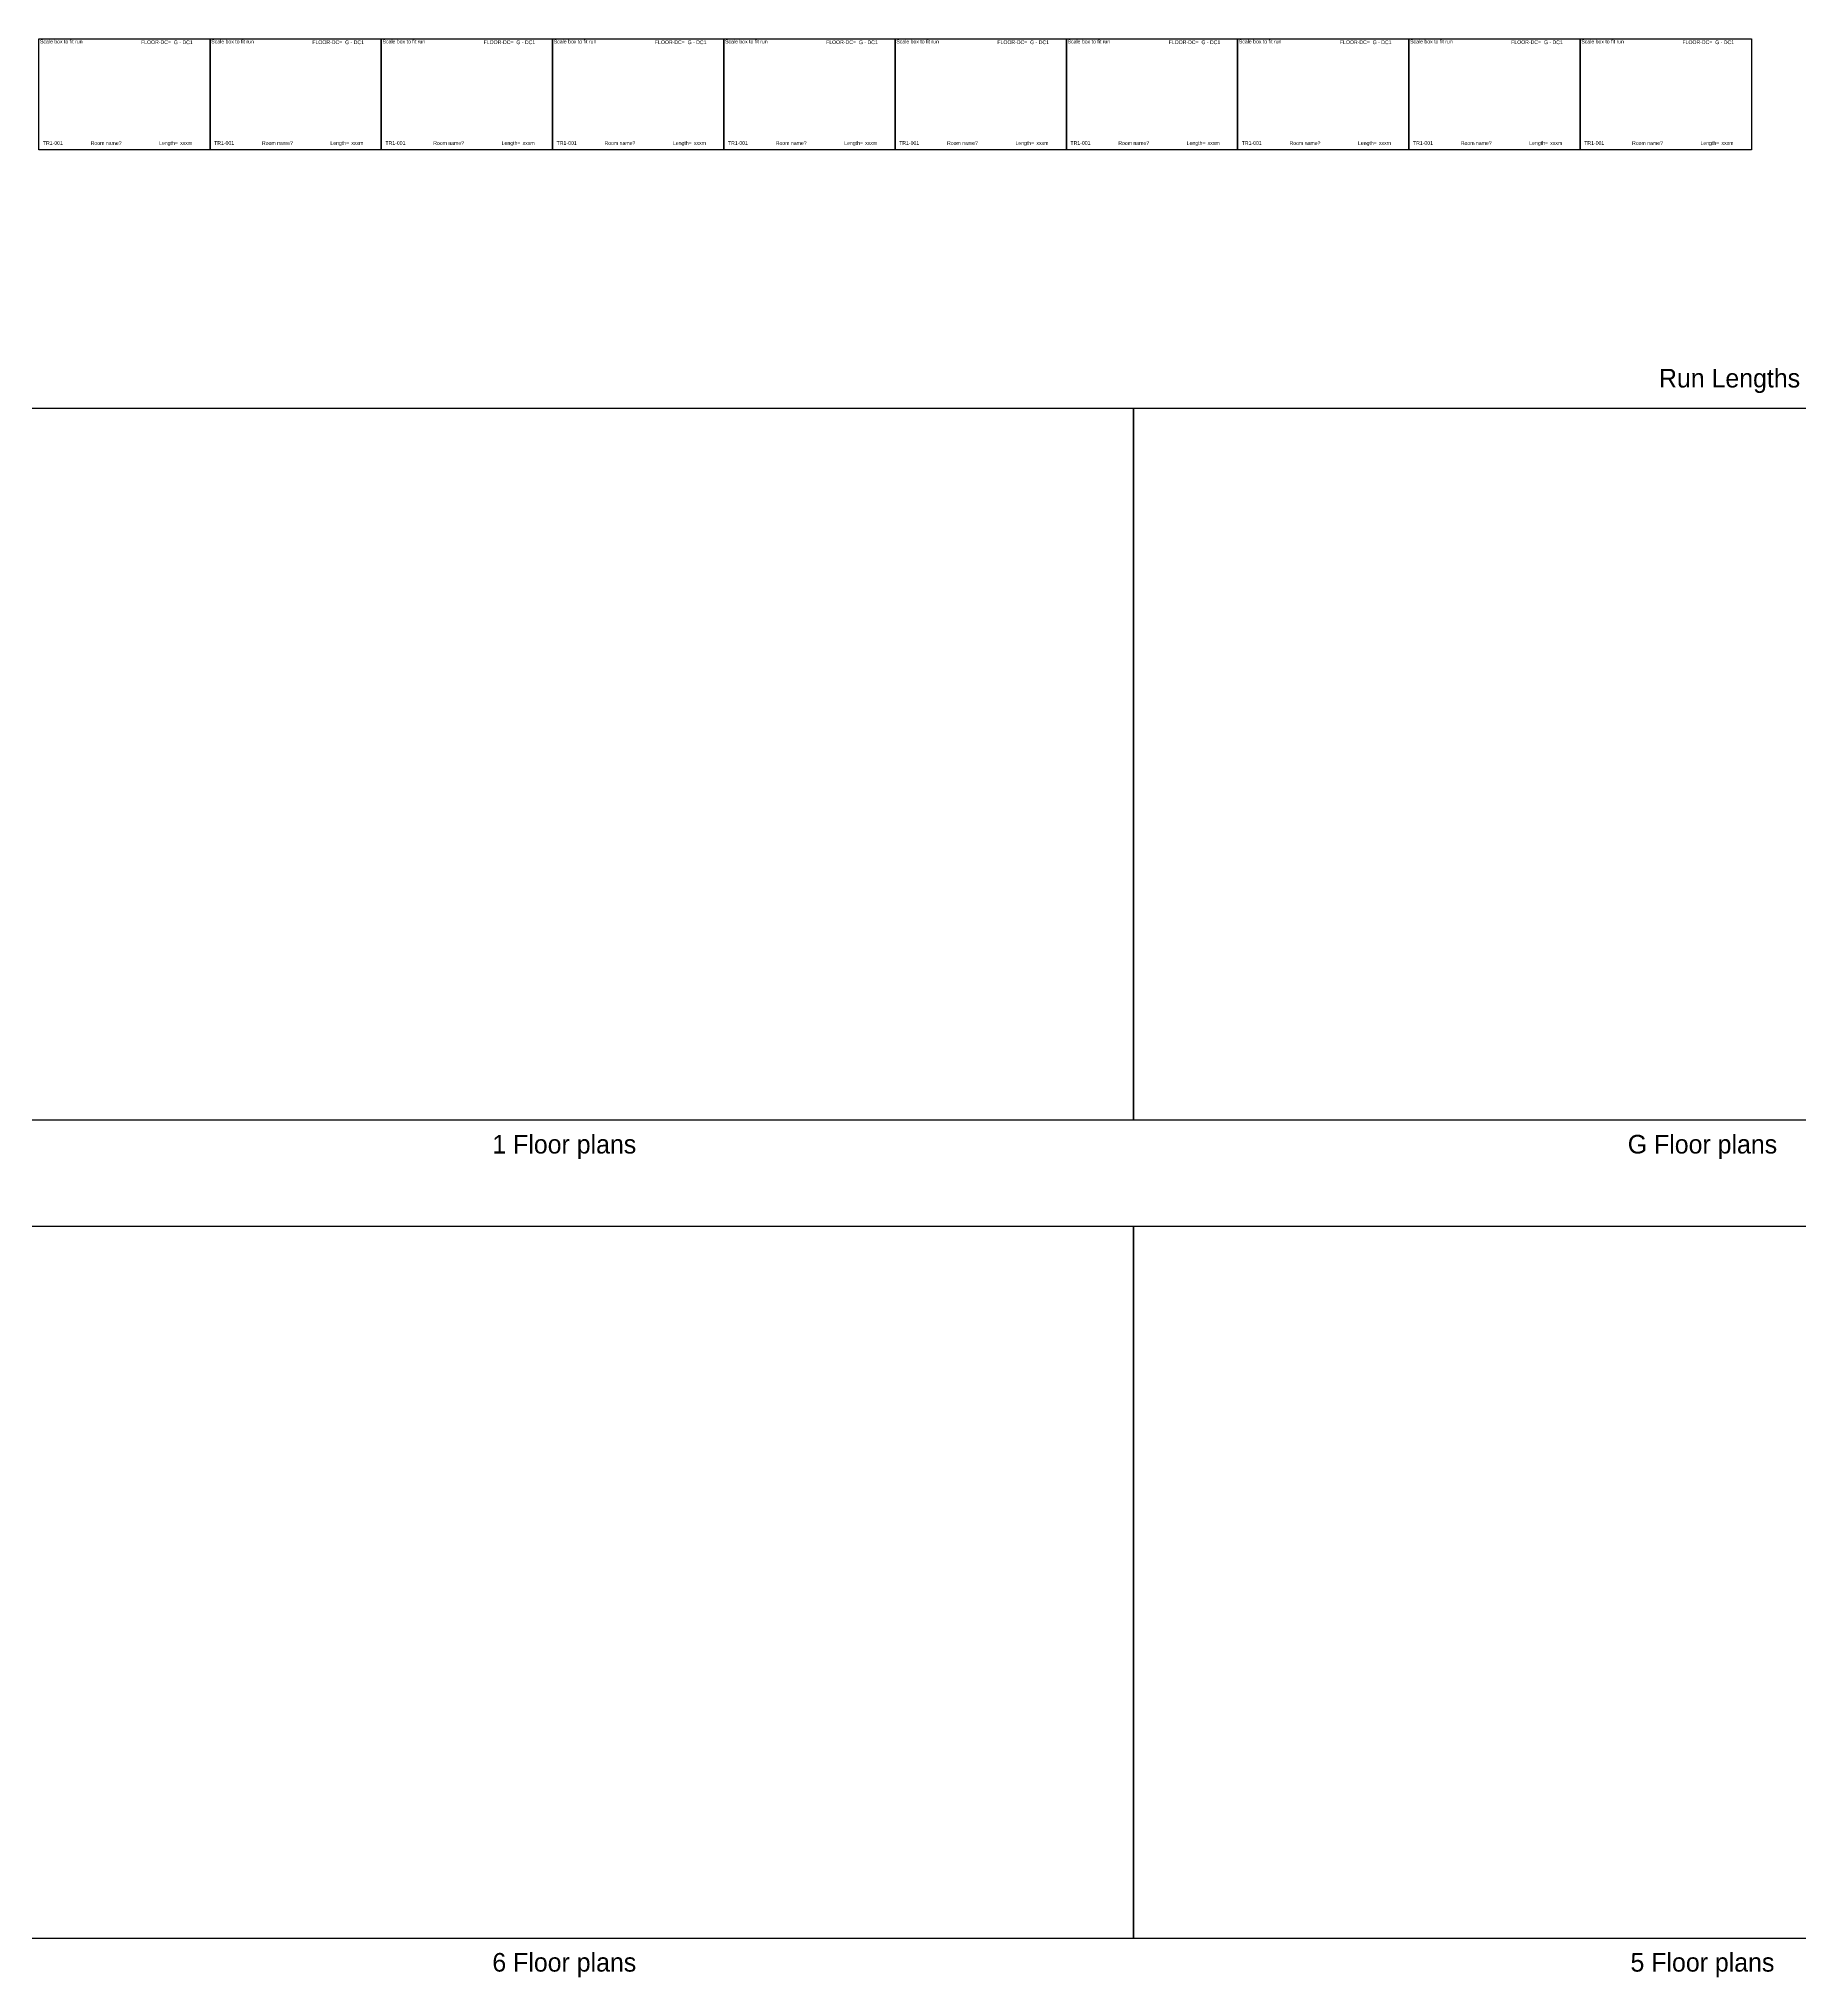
# Model space of a CAD drawing. Header units: millimetres. Extents: x 0 to 21838947, y -10538 to 10000000.
# Drawn here: x 20623232 to 21096178, y -10538 to 510229 of the extents above; entities that cross this region are included whole.
import ezdxf
from ezdxf.enums import TextEntityAlignment as Align

# ---------------------------------------------------------------- set-up
doc = ezdxf.new("R2010")
doc.units = ezdxf.units.MM
doc.layers.get('0').update_dxf_attribs({"lineweight": 30})
doc.layers.add('-00', color=7, linetype='Continuous', lineweight=30)

# ---------------------------------------------------------------- blocks, each defined once
blk = doc.blocks.new('CAT5 RUN')
blk.add_lwpolyline([(-46009, 29864), (0, 29864), (0, 0), (-46009, 0)], close=True)
blk.add_text('Scale box to fit run', height=1000).set_placement((-45675, 29109), align=Align.MIDDLE_LEFT)
for s, p in [('FLOOR-DC=', (-10503, 28957)), ('Length=', (-8641, 1848))]:
    blk.add_text(s, height=1000).set_placement(p, align=Align.MIDDLE_RIGHT)
for tag, p in [('FLOOR/DC', (-9717, 28419)), ('TAP', (-44900, 1364)), ('ROOM', (-32056, 1336)), ('LENGTH', (-8035, 1364))]:
    blk.add_attdef(tag, p, '', height=1000)

msp = doc.modelspace()

# ---------------------------------------------------------------- linework, layer by layer
at = {"layer": '-00'}
for points in [[(20917296, 410903), (20611531, 410903), (20611531, 219786), (20917296, 219786)], [(21223062, 410903), (20917296, 410903), (20917296, 219786), (21223062, 219786)], [(20917296, 191116), (20611531, 191116), (20611531, 0), (20917296, 0)], [(21223062, 191116), (20917296, 191116), (20917296, 0), (21223062, 0)]]:
    msp.add_lwpolyline(points, close=True, dxfattribs=at)

# ---------------------------------------------------------------- block references
ref = msp.add_blockref('CAT5 RUN', (20669242, 480365), dxfattribs=at)
ref.add_attrib('FLOOR/DC', 'G - DC1', (20659524, 508783), dxfattribs={"height": 1000})
ref.add_attrib('LENGTH', 'xxxm', (20661207, 481729), dxfattribs={"height": 1000})
ref.add_attrib('TAP', 'TR1-001', (20624342, 481729), dxfattribs={"height": 1000})
ref.add_attrib('ROOM', 'Room name?', (20637185, 481701), dxfattribs={"height": 1000})
ref = msp.add_blockref('CAT5 RUN', (20715251, 480365), dxfattribs=at)
ref.add_attrib('FLOOR/DC', 'G - DC1', (20705534, 508783), dxfattribs={"height": 1000})
ref.add_attrib('LENGTH', 'xxxm', (20707216, 481729), dxfattribs={"height": 1000})
ref.add_attrib('TAP', 'TR1-001', (20670351, 481729), dxfattribs={"height": 1000})
ref.add_attrib('ROOM', 'Room name?', (20683195, 481701), dxfattribs={"height": 1000})
ref = msp.add_blockref('CAT5 RUN', (20761261, 480365), dxfattribs=at)
ref.add_attrib('FLOOR/DC', 'G - DC1', (20751543, 508783), dxfattribs={"height": 1000})
ref.add_attrib('LENGTH', 'xxxm', (20753226, 481729), dxfattribs={"height": 1000})
ref.add_attrib('TAP', 'TR1-001', (20716360, 481729), dxfattribs={"height": 1000})
ref.add_attrib('ROOM', 'Room name?', (20729204, 481701), dxfattribs={"height": 1000})
ref = msp.add_blockref('CAT5 RUN', (20807270, 480365), dxfattribs=at)
ref.add_attrib('FLOOR/DC', 'G - DC1', (20797553, 508783), dxfattribs={"height": 1000})
ref.add_attrib('LENGTH', 'xxxm', (20799235, 481729), dxfattribs={"height": 1000})
ref.add_attrib('TAP', 'TR1-001', (20762370, 481729), dxfattribs={"height": 1000})
ref.add_attrib('ROOM', 'Room name?', (20775214, 481701), dxfattribs={"height": 1000})
ref = msp.add_blockref('CAT5 RUN', (20853280, 480365), dxfattribs=at)
ref.add_attrib('FLOOR/DC', 'G - DC1', (20843562, 508783), dxfattribs={"height": 1000})
ref.add_attrib('LENGTH', 'xxxm', (20845245, 481729), dxfattribs={"height": 1000})
ref.add_attrib('TAP', 'TR1-001', (20808379, 481729), dxfattribs={"height": 1000})
ref.add_attrib('ROOM', 'Room name?', (20821223, 481701), dxfattribs={"height": 1000})
ref = msp.add_blockref('CAT5 RUN', (20899289, 480365), dxfattribs=at)
ref.add_attrib('FLOOR/DC', 'G - DC1', (20889572, 508783), dxfattribs={"height": 1000})
ref.add_attrib('LENGTH', 'xxxm', (20891254, 481729), dxfattribs={"height": 1000})
ref.add_attrib('TAP', 'TR1-001', (20854389, 481729), dxfattribs={"height": 1000})
ref.add_attrib('ROOM', 'Room name?', (20867233, 481701), dxfattribs={"height": 1000})
ref = msp.add_blockref('CAT5 RUN', (20945298, 480365), dxfattribs=at)
ref.add_attrib('FLOOR/DC', 'G - DC1', (20935581, 508783), dxfattribs={"height": 1000})
ref.add_attrib('LENGTH', 'xxxm', (20937263, 481729), dxfattribs={"height": 1000})
ref.add_attrib('TAP', 'TR1-001', (20900398, 481729), dxfattribs={"height": 1000})
ref.add_attrib('ROOM', 'Room name?', (20913242, 481701), dxfattribs={"height": 1000})
ref = msp.add_blockref('CAT5 RUN', (20991308, 480365), dxfattribs=at)
ref.add_attrib('FLOOR/DC', 'G - DC1', (20981591, 508783), dxfattribs={"height": 1000})
ref.add_attrib('LENGTH', 'xxxm', (20983273, 481729), dxfattribs={"height": 1000})
ref.add_attrib('TAP', 'TR1-001', (20946408, 481729), dxfattribs={"height": 1000})
ref.add_attrib('ROOM', 'Room name?', (20959252, 481701), dxfattribs={"height": 1000})
ref = msp.add_blockref('CAT5 RUN', (21037317, 480365), dxfattribs=at)
ref.add_attrib('FLOOR/DC', 'G - DC1', (21027600, 508783), dxfattribs={"height": 1000})
ref.add_attrib('LENGTH', 'xxxm', (21029282, 481729), dxfattribs={"height": 1000})
ref.add_attrib('TAP', 'TR1-001', (20992417, 481729), dxfattribs={"height": 1000})
ref.add_attrib('ROOM', 'Room name?', (21005261, 481701), dxfattribs={"height": 1000})
ref = msp.add_blockref('CAT5 RUN', (21083327, 480365), dxfattribs=at)
ref.add_attrib('FLOOR/DC', 'G - DC1', (21073610, 508783), dxfattribs={"height": 1000})
ref.add_attrib('LENGTH', 'xxxm', (21075292, 481729), dxfattribs={"height": 1000})
ref.add_attrib('TAP', 'TR1-001', (21038427, 481729), dxfattribs={"height": 1000})
ref.add_attrib('ROOM', 'Room name?', (21051271, 481701), dxfattribs={"height": 1000})

# ---------------------------------------------------------------- texts
for s, p in [('Run Lengths', (21077462, 419054)), ('1 Floor plans', (20764414, 213256)), ('G Floor plans', (21070179, 213256)), ('6 Floor plans', (20764414, -6530)), ('5 Floor plans', (21070179, -6530))]:
    msp.add_text(s, height=5000, dxfattribs=at).set_placement(p, align=Align.MIDDLE_CENTER)

doc.saveas('drawing.dxf')
